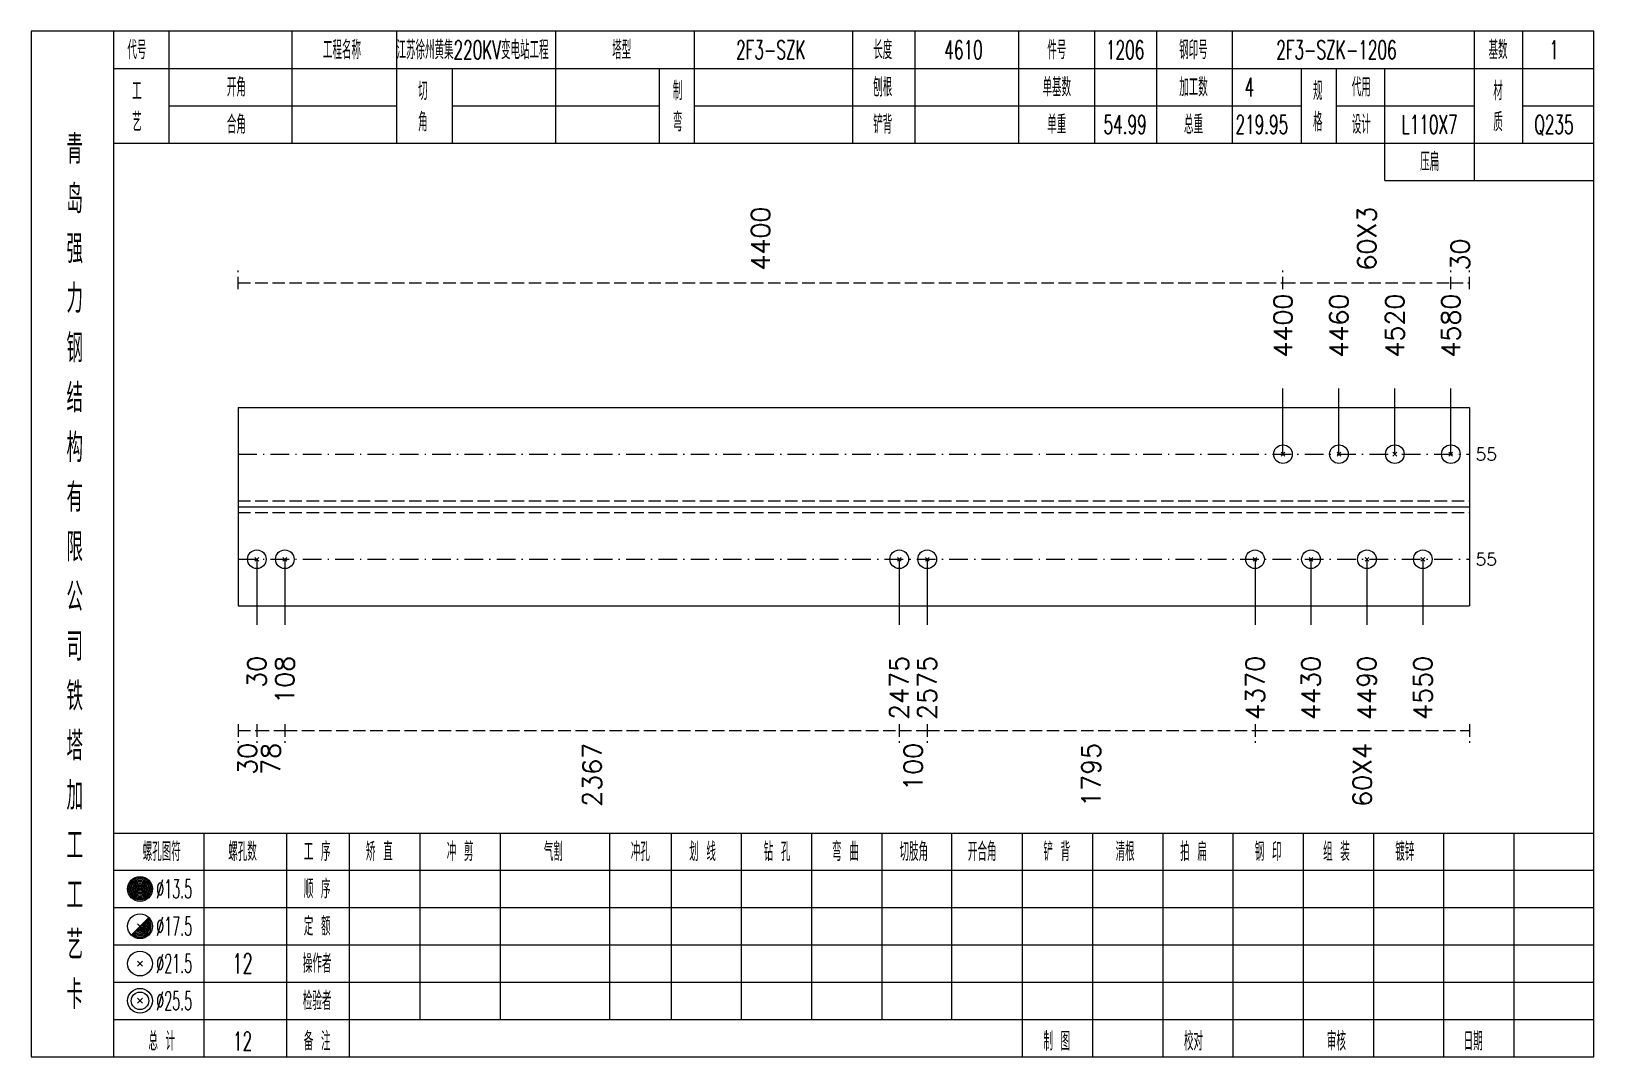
# Model space of a CAD drawing. Extents: x 0 to 4623, y -1159 to 4890.
# Drawn here: x 3114 to 3365.4, y 675 to 840 of the extents above; entities that cross this region are included whole.
import ezdxf
from ezdxf.enums import TextEntityAlignment as Align

# ---------------------------------------------------------------- set-up
doc = ezdxf.new("R2010")
doc.units = 0
doc.header["$MEASUREMENT"] = 0
doc.linetypes.add('一点画线', pattern=[5.2, 3, -1, 0.2, -1])
doc.linetypes.add('虚线', pattern=[2.75, 2, -0.75])
doc.layers.get('0').update_dxf_attribs({"linetype": 'CONTINUOUS', "lineweight": 25})
for name, color, linetype, lineweight in [('1', 7, 'CONTINUOUS', 25), ('4', 7, 'CONTINUOUS', 25), ('5', 7, 'CONTINUOUS', 25)]:
    doc.layers.add(name, color=color, linetype=linetype, lineweight=lineweight)
doc.styles.get("Standard").update_dxf_attribs({"font": 'simplex.shx', "width": 0.7, "height": 3, "bigfont": 'gbhzfs.shx'})

msp = doc.modelspace()

# ---------------------------------------------------------------- texts
at = {"color": 8, "linetype": 'Continuous', "lineweight": 9}
for s, p in [('4400', (3231.35, 801.5)), ('60X3', (3328.9, 801.5)), ('30', (3343.9, 801.5))]:
    msp.add_text(s, height=3, rotation=90, dxfattribs=at).set_placement(p, align=Align.MIDDLE_LEFT)
at = {"color": 7, "linetype": 'Continuous', "lineweight": 13}
for s, p in [('4400', (3315.4, 787.5)), ('4460', (3324.4, 787.5)), ('4520', (3333.4, 787.5)), ('4580', (3342.4, 787.5))]:
    msp.add_text(s, height=3, rotation=90, dxfattribs=at).set_placement(p, align=Align.MIDDLE_LEFT)
for p in [(3346.4, 771.955), (3346.4, 755.045)]:
    msp.add_text('55', height=2, dxfattribs=at).set_placement(p, align=Align.MIDDLE_LEFT)
at = {"color": 8, "linetype": 'Continuous', "lineweight": 9}
for s, p in [('30', (3148.8, 725.5)), ('78', (3152.55, 725.5)), ('2367', (3204.228, 725.5)), ('100', (3255.905, 725.5)), ('1795', (3284.528, 725.5)), ('60X4', (3328.15, 725.5))]:
    msp.add_text(s, height=3, rotation=90, dxfattribs=at).set_placement(p, align=Align.MIDDLE_RIGHT)
at = {"layer": '1', "color": 7, "linetype": 'Continuous', "lineweight": 13}
for s, p in [('30', (3150.3, 739.5)), ('108', (3154.8, 739.5)), ('2475', (3253.655, 739.5)), ('2575', (3258.155, 739.5)), ('4370', (3310.9, 739.5)), ('4430', (3319.9, 739.5)), ('4490', (3328.9, 739.5)), ('4550', (3337.9, 739.5))]:
    msp.add_text(s, height=3, rotation=90, dxfattribs=at).set_placement(p, align=Align.MIDDLE_RIGHT)
at = {"layer": '4', "color": 1, "linetype": 'Continuous', "lineweight": 13}
for s, height, width, p in [('代号', 3, 0.6, (3131, 837)), ('工程名称', 3, 0.6, (3164, 837)), ('江苏徐州黄集220KV变电站工程', 3, 0.6, (3185, 837)), ('塔型', 3, 0.6, (3209, 837)), ('2F3-SZK', 3, 0.6, (3233, 837)), ('长度', 3, 0.6, (3251, 837)), ('4610', 3, 0.6, (3264, 837)), ('件号', 3, 0.6, (3279, 837)), ('1206', 3, 0.6, (3290, 837)), ('钢印号', 3, 0.6, (3301, 837)), ('2F3-SZK-1206', 3, 0.6, (3324, 837)), ('基数', 3, 0.6, (3350, 837)), ('1', 3, 0.6, (3359, 837)), ('开角', 3, 0.6, (3147, 831)), ('制', 3, 0.6, (3218, 830.4)), ('刨根', 3, 0.6, (3251, 831)), ('单基数', 3, 0.6, (3279, 831)), ('加工数', 3, 0.6, (3301, 831)), ('4', 3, 0.6, (3310, 831)), ('规', 3, 0.6, (3321, 830.4)), ('代用', 3, 0.6, (3328, 831)), ('材', 3, 0.6, (3350, 830.4)), ('工', 3, 0.6, (3131, 830.4)), ('切', 3, 0.6, (3177, 830.4)), ('艺', 3, 0.6, (3131, 825.4)), ('角', 3, 0.6, (3177, 825.4)), ('弯', 3, 0.6, (3218, 825.4)), ('格', 3, 0.6, (3321, 825.4)), ('质', 3, 0.6, (3350, 825.4)), ('合角', 3, 0.6, (3147, 825)), ('铲背', 3, 0.6, (3251, 825)), ('单重', 3, 0.6, (3279, 825)), ('54.99', 3, 0.6, (3290, 825)), ('总重', 3, 0.6, (3301, 825)), ('219.95', 3, 0.6, (3312, 825)), ('设计', 3, 0.6, (3328, 825)), ('L110X7', 3, 0.6, (3339, 825)), ('Q235', 3, 0.6, (3359, 825)), ('青', 4.6, 0.8, (3121, 821)), ('压扁', 3, 0.6, (3339, 819)), ('岛', 4.6, 0.8, (3121, 813)), ('强', 4.6, 0.8, (3121, 805)), ('力', 4.6, 0.8, (3121, 797)), ('钢', 4.6, 0.8, (3121, 789)), ('结', 4.6, 0.8, (3121, 781)), ('构', 4.6, 0.8, (3121, 773)), ('有', 4.6, 0.8, (3121, 765)), ('限', 4.6, 0.8, (3121, 757)), ('公', 4.6, 0.8, (3121, 749)), ('司', 4.6, 0.8, (3121, 741)), ('铁', 4.6, 0.8, (3121, 733)), ('塔', 4.6, 0.8, (3121, 725)), ('加', 4.6, 0.8, (3121, 717)), ('工', 4.6, 0.8, (3121, 709)), ('螺孔图符', 3, 0.6, (3135, 708)), ('螺孔数', 3, 0.6, (3148, 708)), ('工 序', 3, 0.6, (3160, 708)), ('矫 直', 3, 0.6, (3170, 708)), ('冲 剪', 3, 0.6, (3183, 708)), ('气割', 3, 0.6, (3198, 708)), ('冲孔', 3, 0.6, (3212, 708)), ('划 线', 3, 0.6, (3222, 708)), ('钻 孔', 3, 0.6, (3234, 708)), ('弯 曲', 3, 0.6, (3245, 708)), ('切肢角', 3, 0.6, (3256, 708)), ('开合角', 3, 0.6, (3267, 708)), ('铲 背', 3, 0.6, (3279, 708)), ('清根', 3, 0.6, (3290, 708)), ('拍 扁', 3, 0.6, (3301, 708)), ('钢 印', 3, 0.6, (3313, 708)), ('组 装', 3, 0.6, (3324, 708)), ('镀锌', 3, 0.6, (3335, 708)), ('工', 4.6, 0.8, (3121, 701)), ('%%C13.5', 3, 0.5, (3137, 702)), ('顺 序', 3, 0.6, (3160, 702)), ('%%C17.5', 3, 0.5, (3137, 696)), ('定 额', 3, 0.6, (3160, 696)), ('艺', 4.6, 0.8, (3121, 693)), ('%%C21.5', 3, 0.5, (3137, 690)), ('12', 3.2, 0.6, (3148, 690)), ('操作者', 3, 0.6, (3160, 690)), ('卡', 4.6, 0.8, (3121, 685)), ('%%C25.5', 3, 0.5, (3137, 684)), ('检验者', 3, 0.6, (3160, 684)), ('总 计', 3, 0.6, (3135, 677.5)), ('12', 3, 0.6, (3148, 677.5)), ('备 注', 3, 0.6, (3160, 677.5)), ('制 图', 3, 0.6, (3279, 677.5)), ('校对', 3, 0.6, (3301, 677.5)), ('审核', 3, 0.6, (3324, 677.5)), ('日期', 3, 0.6, (3346, 677.5))]:
    msp.add_text(s, height=height, dxfattribs=dict(at, width=width)).set_placement(p, align=Align.MIDDLE_CENTER)

# ---------------------------------------------------------------- blocks, each defined once
blk = doc.blocks.new('孔21.5')
at = {"layer": '5', "color": 7, "linetype": 'Continuous', "lineweight": 13}
for p, q in [((-0.2, -0.2), (0.2, 0.2)), ((-0.2, 0.2), (0.2, -0.2))]:
    blk.add_line(p, q, dxfattribs=at)
blk.add_circle((0, 0), 1, dxfattribs=at)

# ---------------------------------------------------------------- linework, layer by layer
at = {"color": 8, "linetype": '虚线', "lineweight": 9}
for p, q in [((3147.3, 798.5), (3147.3, 801.5)), ((3147.3, 799.5), (3315.4, 799.5)), ((3315.4, 798.5), (3315.4, 801.5)), ((3315.4, 798.5), (3315.4, 801.5)), ((3315.4, 799.5), (3342.4, 799.5)), ((3342.4, 798.5), (3342.4, 801.5)), ((3342.4, 798.5), (3342.4, 801.5)), ((3342.4, 799.5), (3345.4, 799.5)), ((3345.4, 798.5), (3345.4, 801.5)), ((3147.3, 728.5), (3147.3, 725.5)), ((3147.3, 727.5), (3150.3, 727.5)), ((3150.3, 728.5), (3150.3, 725.5)), ((3150.3, 728.5), (3150.3, 725.5)), ((3150.3, 727.5), (3154.8, 727.5)), ((3154.8, 728.5), (3154.8, 725.5)), ((3154.8, 728.5), (3154.8, 725.5)), ((3154.8, 727.5), (3253.655, 727.5)), ((3253.655, 728.5), (3253.655, 725.5)), ((3253.655, 728.5), (3253.655, 725.5)), ((3253.655, 727.5), (3258.155, 727.5)), ((3258.155, 728.5), (3258.155, 725.5)), ((3258.155, 728.5), (3258.155, 725.5)), ((3258.155, 727.5), (3310.9, 727.5)), ((3310.9, 728.5), (3310.9, 725.5)), ((3310.9, 728.5), (3310.9, 725.5)), ((3310.9, 727.5), (3345.4, 727.5)), ((3345.4, 728.5), (3345.4, 725.5))]:
    msp.add_line(p, q, dxfattribs=at)
at = {"color": 7, "linetype": 'Continuous', "lineweight": 13}
for p, q in [((3315.4, 771.955), (3315.4, 782.5)), ((3324.4, 771.955), (3324.4, 782.5)), ((3333.4, 771.955), (3333.4, 782.5)), ((3342.4, 771.955), (3342.4, 782.5)), ((3150.3, 755.045), (3150.3, 744.5)), ((3154.8, 755.045), (3154.8, 744.5)), ((3253.655, 755.045), (3253.655, 744.5)), ((3258.155, 755.045), (3258.155, 744.5)), ((3310.9, 755.045), (3310.9, 744.5)), ((3319.9, 755.045), (3319.9, 744.5)), ((3328.9, 755.045), (3328.9, 744.5)), ((3337.9, 755.045), (3337.9, 744.5))]:
    msp.add_line(p, q, dxfattribs=at)
at = {"color": 7, "linetype": 'Continuous', "lineweight": 18}
for p, q in [((3147.3, 779.455), (3147.3, 747.545)), ((3147.3, 779.455), (3345.4, 779.455)), ((3345.4, 779.455), (3345.4, 747.545)), ((3147.3, 763.5), (3345.4, 763.5))]:
    msp.add_line(p, q, dxfattribs=at)
at = {"color": 3, "linetype": '一点画线', "lineweight": 13}
for p, q in [((3147.3, 771.955), (3345.4, 771.955)), ((3147.3, 755.045), (3345.4, 755.045))]:
    msp.add_line(p, q, dxfattribs=at)
at = {"color": 1, "linetype": '虚线', "lineweight": 18}
for p, q in [((3147.3, 764.455), (3345.4, 764.455)), ((3147.3, 762.545), (3345.4, 762.545))]:
    msp.add_line(p, q, dxfattribs=at)
at = {"layer": '1', "color": 7, "linetype": 'Continuous', "lineweight": 18}
msp.add_line((3147.3, 747.545), (3345.4, 747.545), dxfattribs=at)
at = {"layer": '4', "color": 1, "linetype": 'Continuous', "lineweight": 18}
for p, q in [((3127.3, 675), (3127.3, 840)), ((3136.2, 822), (3136.2, 840)), ((3156, 822), (3156, 840)), ((3172.8, 822), (3172.8, 840)), ((3198.4, 822), (3198.4, 840)), ((3220.7, 822), (3220.7, 840)), ((3246.2, 822), (3246.2, 840)), ((3256.2, 822), (3256.2, 840)), ((3272.9, 822), (3272.9, 840)), ((3285.1, 822), (3285.1, 840)), ((3295.1, 822), (3295.1, 840)), ((3307.3, 822), (3307.3, 840)), ((3346.2, 816), (3346.2, 840)), ((3354, 822), (3354, 840)), ((3127.3, 834), (3365.4, 834)), ((3181.8, 822), (3181.8, 834)), ((3215.1, 822), (3215.1, 834)), ((3318.4, 822), (3318.4, 834)), ((3324, 822), (3324, 834)), ((3331.8, 816), (3331.8, 834)), ((3136.2, 828), (3172.8, 828)), ((3181.8, 828), (3215.1, 828)), ((3220.7, 828), (3318.4, 828)), ((3324, 828), (3346.2, 828)), ((3354, 828), (3365.4, 828)), ((3127.3, 822), (3365.4, 822)), ((3331.8, 816), (3365.4, 816)), ((3127.3, 711), (3365.4, 711)), ((3141.8, 675), (3141.8, 711)), ((3155.1, 675), (3155.1, 711)), ((3165.2, 675), (3165.2, 711)), ((3176.6, 681), (3176.6, 711)), ((3189.5, 681), (3189.5, 711)), ((3207.1, 681), (3207.1, 711)), ((3217, 681), (3217, 711)), ((3228.3, 681), (3228.3, 711)), ((3239.6, 681), (3239.6, 711)), ((3250.9, 681), (3250.9, 711)), ((3262.1, 681), (3262.1, 711)), ((3273.5, 681), (3273.5, 711)), ((3284.8, 681), (3284.8, 711)), ((3296.1, 681), (3296.1, 711)), ((3307.4, 681), (3307.4, 711)), ((3318.7, 681), (3318.7, 711)), ((3330, 681), (3330, 711)), ((3341.3, 681), (3341.3, 711)), ((3352.6, 681), (3352.6, 711)), ((3127.3, 705), (3365.4, 705)), ((3127.3, 699), (3365.4, 699)), ((3127.3, 693), (3365.4, 693)), ((3127.3, 687), (3365.4, 687)), ((3127.3, 681), (3365.4, 681)), ((3273.5, 675), (3273.5, 681)), ((3284.8, 675), (3284.8, 681)), ((3296.1, 675), (3296.1, 681)), ((3307.4, 675), (3307.4, 681)), ((3318.7, 675), (3318.7, 681)), ((3330, 675), (3330, 681)), ((3341.3, 675), (3341.3, 681)), ((3352.6, 675), (3352.6, 681))]:
    msp.add_line(p, q, dxfattribs=at)
at = {"layer": '4', "color": 7, "linetype": 'Continuous', "lineweight": 13}
for p, q in [((3131.3, 701.8), (3131.7, 702.2)), ((3131.7, 701.8), (3131.3, 702.2)), ((3130.086, 694.586), (3132.914, 697.414)), ((3131.1, 696.4), (3131.9, 695.6)), ((3131.1, 689.6), (3131.9, 690.4)), ((3131.1, 690.4), (3131.9, 689.6)), ((3131.1, 683.6), (3131.9, 684.4)), ((3131.1, 684.4), (3131.9, 683.6))]:
    msp.add_line(p, q, dxfattribs=at)
at = {"layer": '4', "color": 1, "linetype": 'Continuous', "lineweight": 18}
msp.add_lwpolyline([(3114, 840), (3114, 675), (3365.4, 675), (3365.4, 840)], close=True, dxfattribs=at)
at = {"layer": '4', "color": 7, "linetype": 'Continuous', "lineweight": 13}
for centre, radius in [((3131.5, 702), 2), ((3131.5, 702), 1.8), ((3131.5, 702), 1.6), ((3131.5, 702), 1.4), ((3131.5, 702), 1.2), ((3131.5, 702), 1), ((3131.5, 702), 0.8), ((3131.5, 702), 0.6), ((3131.5, 702), 0.4), ((3131.5, 702), 0.2), ((3131.5, 696), 2), ((3131.5, 690), 2), ((3131.5, 684), 2), ((3131.5, 684), 1.4)]:
    msp.add_circle(centre, radius, dxfattribs=at)
for radius in [1.8, 1.6, 1.4, 1.2, 1, 0.8, 0.6, 0.4, 0.2]:
    msp.add_arc((3131.5, 696), radius, 225, 45, dxfattribs=at)

# ---------------------------------------------------------------- block references
at = {"color": 7, "linetype": 'Continuous', "lineweight": 13, "xscale": 1.5, "yscale": 1.5, "zscale": 1.5}
for p in [(3315.4, 771.955), (3324.4, 771.955), (3333.4, 771.955), (3342.4, 771.955)]:
    msp.add_blockref('孔21.5', p, dxfattribs=at)
at = {"layer": '1', "color": 7, "linetype": 'Continuous', "lineweight": 13, "xscale": 1.5, "yscale": 1.5, "zscale": 1.5}
for p in [(3150.3, 755.045), (3154.8, 755.045), (3253.655, 755.045), (3258.155, 755.045), (3310.9, 755.045), (3319.9, 755.045), (3328.9, 755.045), (3337.9, 755.045)]:
    msp.add_blockref('孔21.5', p, dxfattribs=at)

msp.set_redraw_order([(e.dxf.handle, doc.entitydb.next_handle()) for e in msp.query("TEXT MTEXT ATTDEF DIMENSION ARC_DIMENSION")])  # texts and dimensions are drawn at this point

doc.saveas('drawing.dxf')
